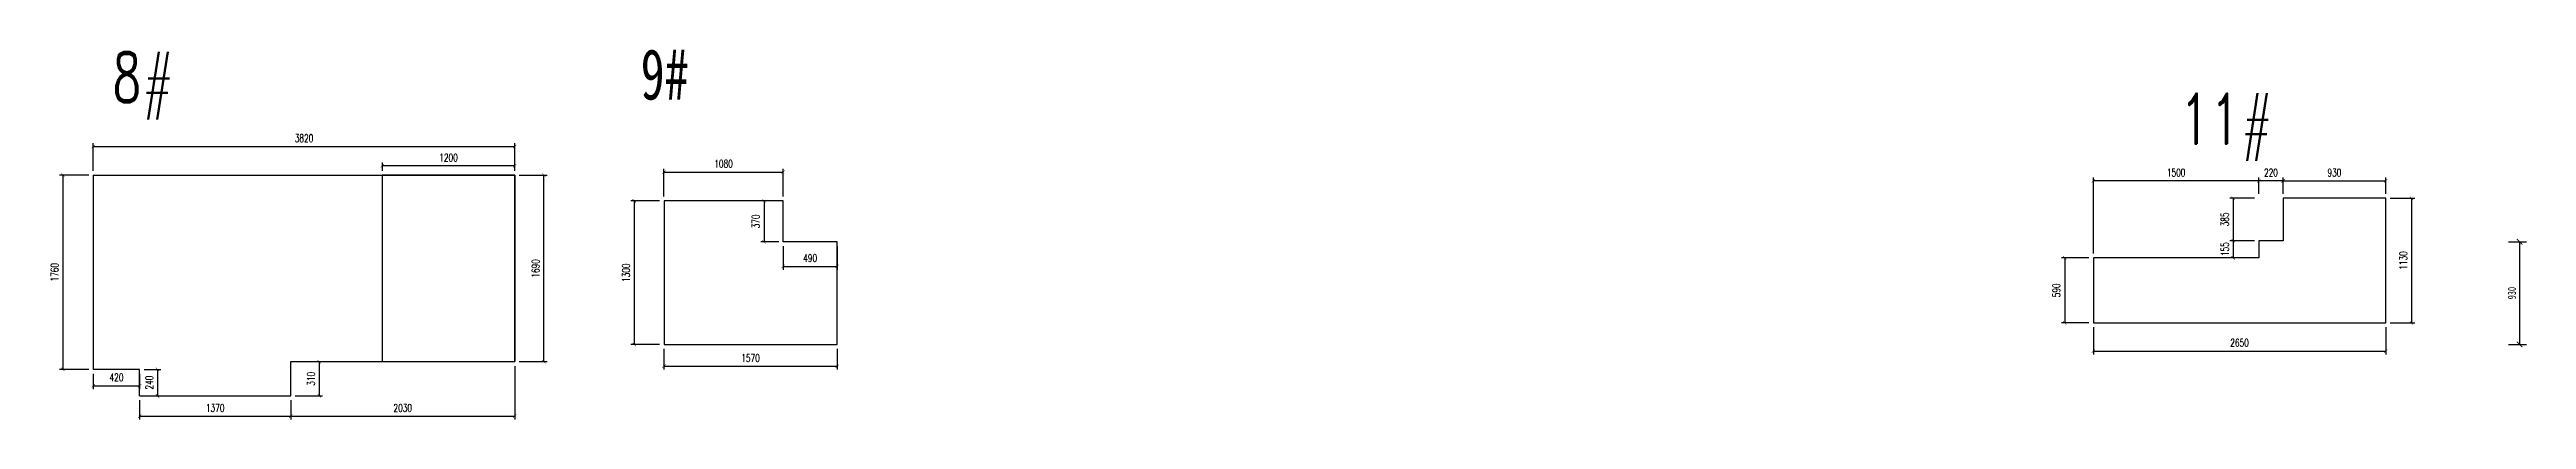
# Model space of a CAD drawing. Header units: millimetres. Extents: x -27247 to 18111, y -13459 to 7493.
# Drawn here: x -22107 to 346, y -8699 to -5347 of the extents above; entities that cross this region are included whole.
import ezdxf

# ---------------------------------------------------------------- set-up
doc = ezdxf.new("R2010")
doc.units = ezdxf.units.MM
doc.layers.add('外轮廓', color=1, linetype='Continuous')
doc.layers.add('标注', color=4, linetype='Continuous')
doc.styles.add('明明', font='simfang.ttf', dxfattribs={"width": 0.7})
doc.styles.add('样式 1', font='romand1.shx', dxfattribs={"width": 0.7, "bigfont": 'hztxt.shx'})
doc.dimstyles.new('1 20', dxfattribs={"dimscale": 20, "dimtxt": 3.5, "dimasz": 1.5, "dimexe": 1.5, "dimexo": 2, "dimgap": 2, "dimtad": 1, "dimdec": 0, "dimdsep": 46, "dimtxsty": '样式 1', "dimblk": 'ARCHTICK', "dimcen": 2, "dimadec": 0, "dimazin": 0, "dimtfac": 1, "dimtdec": 0, "dimtmove": 0, "dimatfit": 3, "dimfxl": 0, "dimarcsym": 0})
doc.dimstyles.new('焊缝-50倍', dxfattribs={"dimscale": 50, "dimtxt": 1.5, "dimasz": 1, "dimexe": 1.25, "dimexo": 0.625, "dimtad": 1, "dimdec": 1, "dimdsep": 46, "dimtxsty": '明明', "dimblk": 'ARCHTICK', "dimcen": 2.5, "dimadec": 0, "dimazin": 0, "dimtfac": 1, "dimtdec": 1, "dimtmove": 0, "dimatfit": 3, "dimfxl": 0, "dimarcsym": 0})

msp = doc.modelspace()

# ---------------------------------------------------------------- texts
at = {"layer": '标注', "style": '样式 1', "width": 0.7}
for s, p in [('8#', (-21543.8, -5827.25)), ('11#', (-2793.06, -6202.53))]:
    msp.add_text(s, height=459.018, dxfattribs=at).set_placement(p)
at = {"layer": '标注', "insert": (-16749.03, -5341.39), "char_height": 459.0177, "attachment_point": 1, "style": '样式 1'}
msp.add_mtext_dynamic_manual_height_columns('{\\fSimSun|b0|i0|c134|p2;9# }', width=2287.4649, gutter_width=12.5, heights=[0], dxfattribs=at)

# ---------------------------------------------------------------- blocks, each defined once
blk = doc.blocks.new('_ArchTick')
at = {"color": 0, "linetype": 'ByBlock', "const_width": 0.15}
blk.add_lwpolyline([(-0.5, -0.5), (0.5, 0.5)], dxfattribs=at)
blk = doc.blocks.new('*D38')
at = {"layer": 'Defpoints', "color": 0, "transparency": 16777216}
for p in [(-21710, -6485), (-21986, -8245), (-21710, -8245)]:
    blk.add_point(p, dxfattribs=at)
at = {"layer": '标注', "color": 0, "lineweight": -2, "transparency": 16777216}
for p, q in [((-21750, -6485), (-22016, -6485)), ((-21986, -6485), (-21986, -8245)), ((-21750, -8245), (-22016, -8245))]:
    blk.add_line(p, q, dxfattribs=at)
at = {"layer": '标注', "color": 0, "lineweight": -2, "transparency": 16777216, "xscale": 30, "yscale": 30, "zscale": 30}
for p, rotation in [((-21986, -6485), 90), ((-21986, -8245), 270)]:
    blk.add_blockref('_ArchTick', p, dxfattribs=dict(at, rotation=rotation))
at = {"layer": '标注', "color": 0, "transparency": 16777216, "insert": (-22061, -7365), "char_height": 70, "attachment_point": 5, "rotation": 90, "style": '样式 1'}
blk.add_mtext('1760', dxfattribs=at)
blk = doc.blocks.new('*D39')
at = {"layer": 'Defpoints', "color": 0, "transparency": 16777216}
for p in [(-21710, -8245), (-21290, -8245), (-21290, -8393)]:
    blk.add_point(p, dxfattribs=at)
at = {"layer": '标注', "color": 0, "lineweight": -2, "transparency": 16777216}
for p, q in [((-21710, -8285), (-21710, -8423)), ((-21290, -8285), (-21290, -8423)), ((-21710, -8393), (-21290, -8393))]:
    blk.add_line(p, q, dxfattribs=at)
at = {"layer": '标注', "color": 0, "lineweight": -2, "transparency": 16777216, "xscale": 30, "yscale": 30, "zscale": 30, "rotation": 180}
blk.add_blockref('_ArchTick', (-21710, -8393), dxfattribs=at)
at = {"layer": '标注', "color": 0, "lineweight": -2, "transparency": 16777216, "xscale": 30, "yscale": 30, "zscale": 30}
blk.add_blockref('_ArchTick', (-21290, -8393), dxfattribs=at)
at = {"layer": '标注', "color": 0, "transparency": 16777216, "insert": (-21500, -8318), "char_height": 70, "attachment_point": 5, "style": '样式 1'}
blk.add_mtext('420', dxfattribs=at)
blk = doc.blocks.new('*D40')
at = {"layer": 'Defpoints', "color": 0, "transparency": 16777216}
for p in [(-21290, -8245), (-21290, -8485), (-21128, -8485)]:
    blk.add_point(p, dxfattribs=at)
at = {"layer": '标注', "color": 0, "lineweight": -2, "transparency": 16777216}
for p, q in [((-21250, -8245), (-21098, -8245)), ((-21128, -8245), (-21128, -8485)), ((-21250, -8485), (-21098, -8485))]:
    blk.add_line(p, q, dxfattribs=at)
at = {"layer": '标注', "color": 0, "lineweight": -2, "transparency": 16777216, "xscale": 30, "yscale": 30, "zscale": 30}
for p, rotation in [((-21128, -8245), 90), ((-21128, -8485), 270)]:
    blk.add_blockref('_ArchTick', p, dxfattribs=dict(at, rotation=rotation))
at = {"layer": '标注', "color": 0, "transparency": 16777216, "insert": (-21203, -8365), "char_height": 70, "attachment_point": 5, "rotation": 90, "style": '样式 1'}
blk.add_mtext('240', dxfattribs=at)
blk = doc.blocks.new('*D41')
at = {"layer": 'Defpoints', "color": 0, "transparency": 16777216}
for p in [(-21290, -8485), (-19920, -8485), (-19920, -8669)]:
    blk.add_point(p, dxfattribs=at)
at = {"layer": '标注', "color": 0, "lineweight": -2, "transparency": 16777216}
for p, q in [((-21290, -8525), (-21290, -8699)), ((-19920, -8525), (-19920, -8699)), ((-21290, -8669), (-19920, -8669))]:
    blk.add_line(p, q, dxfattribs=at)
at = {"layer": '标注', "color": 0, "lineweight": -2, "transparency": 16777216, "xscale": 30, "yscale": 30, "zscale": 30, "rotation": 180}
blk.add_blockref('_ArchTick', (-21290, -8669), dxfattribs=at)
at = {"layer": '标注', "color": 0, "lineweight": -2, "transparency": 16777216, "xscale": 30, "yscale": 30, "zscale": 30}
blk.add_blockref('_ArchTick', (-19920, -8669), dxfattribs=at)
at = {"layer": '标注', "color": 0, "transparency": 16777216, "insert": (-20605, -8594), "char_height": 70, "attachment_point": 5, "style": '样式 1'}
blk.add_mtext('1370', dxfattribs=at)
blk = doc.blocks.new('*D42')
at = {"layer": 'Defpoints', "color": 0, "transparency": 16777216}
for p in [(-19920, -8175), (-19920, -8485), (-19662, -8485)]:
    blk.add_point(p, dxfattribs=at)
at = {"layer": '标注', "color": 0, "lineweight": -2, "transparency": 16777216}
for p, q in [((-19880, -8175), (-19632, -8175)), ((-19662, -8175), (-19662, -8485)), ((-19880, -8485), (-19632, -8485))]:
    blk.add_line(p, q, dxfattribs=at)
at = {"layer": '标注', "color": 0, "lineweight": -2, "transparency": 16777216, "xscale": 30, "yscale": 30, "zscale": 30}
for p, rotation in [((-19662, -8175), 90), ((-19662, -8485), 270)]:
    blk.add_blockref('_ArchTick', p, dxfattribs=dict(at, rotation=rotation))
at = {"layer": '标注', "color": 0, "transparency": 16777216, "insert": (-19737, -8330), "char_height": 70, "attachment_point": 5, "rotation": 90, "style": '样式 1'}
blk.add_mtext('310', dxfattribs=at)
blk = doc.blocks.new('*D43')
at = {"layer": 'Defpoints', "color": 0, "transparency": 16777216}
for p in [(-17890, -8175), (-19920, -8485), (-17890, -8669)]:
    blk.add_point(p, dxfattribs=at)
at = {"layer": '标注', "color": 0, "lineweight": -2, "transparency": 16777216}
for p, q in [((-17890, -8215), (-17890, -8699)), ((-19920, -8525), (-19920, -8699)), ((-19920, -8669), (-17890, -8669))]:
    blk.add_line(p, q, dxfattribs=at)
at = {"layer": '标注', "color": 0, "lineweight": -2, "transparency": 16777216, "xscale": 30, "yscale": 30, "zscale": 30, "rotation": 180}
blk.add_blockref('_ArchTick', (-19920, -8669), dxfattribs=at)
at = {"layer": '标注', "color": 0, "lineweight": -2, "transparency": 16777216, "xscale": 30, "yscale": 30, "zscale": 30}
blk.add_blockref('_ArchTick', (-17890, -8669), dxfattribs=at)
at = {"layer": '标注', "color": 0, "transparency": 16777216, "insert": (-18905, -8594), "char_height": 70, "attachment_point": 5, "style": '样式 1'}
blk.add_mtext('2030', dxfattribs=at)
blk = doc.blocks.new('*D44')
at = {"layer": 'Defpoints', "color": 0, "transparency": 16777216}
for p in [(-17890, -6485), (-17626, -6485), (-17890, -8175)]:
    blk.add_point(p, dxfattribs=at)
at = {"layer": '标注', "color": 0, "lineweight": -2, "transparency": 16777216}
for p, q in [((-17850, -6485), (-17596, -6485)), ((-17626, -8175), (-17626, -6485)), ((-17850, -8175), (-17596, -8175))]:
    blk.add_line(p, q, dxfattribs=at)
at = {"layer": '标注', "color": 0, "lineweight": -2, "transparency": 16777216, "xscale": 30, "yscale": 30, "zscale": 30}
for p, rotation in [((-17626, -6485), 90), ((-17626, -8175), 270)]:
    blk.add_blockref('_ArchTick', p, dxfattribs=dict(at, rotation=rotation))
at = {"layer": '标注', "color": 0, "transparency": 16777216, "insert": (-17701, -7330), "char_height": 70, "attachment_point": 5, "rotation": 90, "style": '样式 1'}
blk.add_mtext('1690', dxfattribs=at)
blk = doc.blocks.new('*D45')
at = {"layer": 'Defpoints', "color": 0, "transparency": 16777216}
for p in [(-17890, -6225), (-21710, -6485), (-17890, -6485)]:
    blk.add_point(p, dxfattribs=at)
at = {"layer": '标注', "color": 0, "lineweight": -2, "transparency": 16777216}
for p, q in [((-21710, -6445), (-21710, -6195)), ((-21710, -6225), (-17890, -6225)), ((-17890, -6445), (-17890, -6195))]:
    blk.add_line(p, q, dxfattribs=at)
at = {"layer": '标注', "color": 0, "lineweight": -2, "transparency": 16777216, "xscale": 30, "yscale": 30, "zscale": 30, "rotation": 180}
blk.add_blockref('_ArchTick', (-21710, -6225), dxfattribs=at)
at = {"layer": '标注', "color": 0, "lineweight": -2, "transparency": 16777216, "xscale": 30, "yscale": 30, "zscale": 30}
blk.add_blockref('_ArchTick', (-17890, -6225), dxfattribs=at)
at = {"layer": '标注', "color": 0, "transparency": 16777216, "insert": (-19800, -6150), "char_height": 70, "attachment_point": 5, "style": '样式 1'}
blk.add_mtext('3820', dxfattribs=at)
blk = doc.blocks.new('*D96')
at = {"layer": 'Defpoints', "color": 0, "transparency": 16777216}
for p in [(-19090, -6401), (-19090, -6485), (-17890, -6485)]:
    blk.add_point(p, dxfattribs=at)
at = {"layer": '标注', "color": 0, "lineweight": -2, "transparency": 16777216}
for p, q in [((-19090, -6445), (-19090, -6371)), ((-17890, -6401), (-19090, -6401)), ((-17890, -6445), (-17890, -6371))]:
    blk.add_line(p, q, dxfattribs=at)
at = {"layer": '标注', "color": 0, "lineweight": -2, "transparency": 16777216, "xscale": 30, "yscale": 30, "zscale": 30, "rotation": 180}
blk.add_blockref('_ArchTick', (-19090, -6401), dxfattribs=at)
at = {"layer": '标注', "color": 0, "lineweight": -2, "transparency": 16777216, "xscale": 30, "yscale": 30, "zscale": 30}
blk.add_blockref('_ArchTick', (-17890, -6401), dxfattribs=at)
at = {"layer": '标注', "color": 0, "transparency": 16777216, "insert": (-18490, -6326), "char_height": 70, "attachment_point": 5, "style": '样式 1'}
blk.add_mtext('1200', dxfattribs=at)
blk = doc.blocks.new('*D46')
at = {"layer": 'Defpoints', "color": 0, "transparency": 16777216}
for p in [(-1860, -6694), (-930, -6537), (-930, -6694)]:
    blk.add_point(p, dxfattribs=at)
at = {"layer": '标注', "color": 0, "lineweight": -2, "transparency": 16777216}
for p, q in [((-1860, -6654), (-1860, -6507)), ((-930, -6654), (-930, -6507)), ((-1860, -6537), (-930, -6537))]:
    blk.add_line(p, q, dxfattribs=at)
at = {"layer": '标注', "color": 0, "lineweight": -2, "transparency": 16777216, "xscale": 30, "yscale": 30, "zscale": 30, "rotation": 180}
blk.add_blockref('_ArchTick', (-1860, -6537), dxfattribs=at)
at = {"layer": '标注', "color": 0, "lineweight": -2, "transparency": 16777216, "xscale": 30, "yscale": 30, "zscale": 30}
blk.add_blockref('_ArchTick', (-930, -6537), dxfattribs=at)
at = {"layer": '标注', "color": 0, "transparency": 16777216, "insert": (-1395, -6462), "char_height": 70, "attachment_point": 5, "style": '样式 1'}
blk.add_mtext('930', dxfattribs=at)
blk = doc.blocks.new('*D47')
at = {"layer": 'Defpoints', "color": 0, "transparency": 16777216}
for p in [(-2080, -6537), (-2080, -6694), (-1860, -6694)]:
    blk.add_point(p, dxfattribs=at)
at = {"layer": '标注', "color": 0, "lineweight": -2, "transparency": 16777216}
for p, q in [((-2080, -6654), (-2080, -6507)), ((-1860, -6654), (-1860, -6507)), ((-1860, -6537), (-2080, -6537))]:
    blk.add_line(p, q, dxfattribs=at)
at = {"layer": '标注', "color": 0, "lineweight": -2, "transparency": 16777216, "xscale": 30, "yscale": 30, "zscale": 30, "rotation": 180}
blk.add_blockref('_ArchTick', (-2080, -6537), dxfattribs=at)
at = {"layer": '标注', "color": 0, "lineweight": -2, "transparency": 16777216, "xscale": 30, "yscale": 30, "zscale": 30}
blk.add_blockref('_ArchTick', (-1860, -6537), dxfattribs=at)
at = {"layer": '标注', "color": 0, "transparency": 16777216, "insert": (-1970, -6462), "char_height": 70, "attachment_point": 5, "style": '样式 1'}
blk.add_mtext('220', dxfattribs=at)
blk = doc.blocks.new('*D48')
at = {"layer": 'Defpoints', "color": 0, "transparency": 16777216}
for p in [(-3580, -6537), (-2080, -6694), (-3580, -7234)]:
    blk.add_point(p, dxfattribs=at)
at = {"layer": '标注', "color": 0, "lineweight": -2, "transparency": 16777216}
for p, q in [((-3580, -7194), (-3580, -6507)), ((-2080, -6654), (-2080, -6507)), ((-2080, -6537), (-3580, -6537))]:
    blk.add_line(p, q, dxfattribs=at)
at = {"layer": '标注', "color": 0, "lineweight": -2, "transparency": 16777216, "xscale": 30, "yscale": 30, "zscale": 30, "rotation": 180}
blk.add_blockref('_ArchTick', (-3580, -6537), dxfattribs=at)
at = {"layer": '标注', "color": 0, "lineweight": -2, "transparency": 16777216, "xscale": 30, "yscale": 30, "zscale": 30}
blk.add_blockref('_ArchTick', (-2080, -6537), dxfattribs=at)
at = {"layer": '标注', "color": 0, "transparency": 16777216, "insert": (-2830, -6462), "char_height": 70, "attachment_point": 5, "style": '样式 1'}
blk.add_mtext('1500', dxfattribs=at)
blk = doc.blocks.new('*D49')
at = {"layer": 'Defpoints', "color": 0, "transparency": 16777216}
for p in [(-930, -6694), (-930, -7824), (-696, -7824)]:
    blk.add_point(p, dxfattribs=at)
at = {"layer": '标注', "color": 0, "lineweight": -2, "transparency": 16777216}
for p, q in [((-890, -6694), (-666, -6694)), ((-696, -6694), (-696, -7824)), ((-890, -7824), (-666, -7824))]:
    blk.add_line(p, q, dxfattribs=at)
at = {"layer": '标注', "color": 0, "lineweight": -2, "transparency": 16777216, "xscale": 30, "yscale": 30, "zscale": 30}
for p, rotation in [((-696, -6694), 90), ((-696, -7824), 270)]:
    blk.add_blockref('_ArchTick', p, dxfattribs=dict(at, rotation=rotation))
at = {"layer": '标注', "color": 0, "transparency": 16777216, "insert": (-771, -7259), "char_height": 70, "attachment_point": 5, "rotation": 90, "style": '样式 1'}
blk.add_mtext('1130', dxfattribs=at)
blk = doc.blocks.new('*D50')
at = {"layer": 'Defpoints', "color": 0, "transparency": 16777216}
for p in [(-3580, -7824), (-930, -7824), (-930, -8079)]:
    blk.add_point(p, dxfattribs=at)
at = {"layer": '标注', "color": 0, "lineweight": -2, "transparency": 16777216}
for p, q in [((-3580, -7864), (-3580, -8109)), ((-3580, -8079), (-930, -8079)), ((-930, -7864), (-930, -8109))]:
    blk.add_line(p, q, dxfattribs=at)
at = {"layer": '标注', "color": 0, "lineweight": -2, "transparency": 16777216, "xscale": 30, "yscale": 30, "zscale": 30, "rotation": 180}
blk.add_blockref('_ArchTick', (-3580, -8079), dxfattribs=at)
at = {"layer": '标注', "color": 0, "lineweight": -2, "transparency": 16777216, "xscale": 30, "yscale": 30, "zscale": 30}
blk.add_blockref('_ArchTick', (-930, -8079), dxfattribs=at)
at = {"layer": '标注', "color": 0, "transparency": 16777216, "insert": (-2255, -8004), "char_height": 70, "attachment_point": 5, "style": '样式 1'}
blk.add_mtext('2650', dxfattribs=at)
blk = doc.blocks.new('*D51')
at = {"layer": 'Defpoints', "color": 0, "transparency": 16777216}
for p in [(-3580, -7234), (-3840, -7824), (-3580, -7824)]:
    blk.add_point(p, dxfattribs=at)
at = {"layer": '标注', "color": 0, "lineweight": -2, "transparency": 16777216}
for p, q in [((-3620, -7234), (-3870, -7234)), ((-3840, -7234), (-3840, -7824)), ((-3620, -7824), (-3870, -7824))]:
    blk.add_line(p, q, dxfattribs=at)
at = {"layer": '标注', "color": 0, "lineweight": -2, "transparency": 16777216, "xscale": 30, "yscale": 30, "zscale": 30}
for p, rotation in [((-3840, -7234), 90), ((-3840, -7824), 270)]:
    blk.add_blockref('_ArchTick', p, dxfattribs=dict(at, rotation=rotation))
at = {"layer": '标注', "color": 0, "transparency": 16777216, "insert": (-3915, -7529), "char_height": 70, "attachment_point": 5, "rotation": 90, "style": '样式 1'}
blk.add_mtext('590', dxfattribs=at)
blk = doc.blocks.new('*D52')
at = {"layer": 'Defpoints', "color": 0, "transparency": 16777216}
for p in [(-2080, -7079), (-2313, -7234), (-2080, -7234)]:
    blk.add_point(p, dxfattribs=at)
at = {"layer": '标注', "color": 0, "lineweight": -2, "transparency": 16777216}
for p, q in [((-2120, -7079), (-2343, -7079)), ((-2313, -7079), (-2313, -7234)), ((-2120, -7234), (-2343, -7234))]:
    blk.add_line(p, q, dxfattribs=at)
at = {"layer": '标注', "color": 0, "lineweight": -2, "transparency": 16777216, "xscale": 30, "yscale": 30, "zscale": 30}
for p, rotation in [((-2313, -7079), 90), ((-2313, -7234), 270)]:
    blk.add_blockref('_ArchTick', p, dxfattribs=dict(at, rotation=rotation))
at = {"layer": '标注', "color": 0, "transparency": 16777216, "insert": (-2388, -7156), "char_height": 70, "attachment_point": 5, "rotation": 90, "style": '样式 1'}
blk.add_mtext('155', dxfattribs=at)
blk = doc.blocks.new('*D53')
at = {"layer": 'Defpoints', "color": 0, "transparency": 16777216}
for p in [(-2080, -6694), (-2313, -7079), (-2080, -7079)]:
    blk.add_point(p, dxfattribs=at)
at = {"layer": '标注', "color": 0, "lineweight": -2, "transparency": 16777216}
for p, q in [((-2120, -6694), (-2343, -6694)), ((-2313, -6694), (-2313, -7079)), ((-2120, -7079), (-2343, -7079))]:
    blk.add_line(p, q, dxfattribs=at)
at = {"layer": '标注', "color": 0, "lineweight": -2, "transparency": 16777216, "xscale": 30, "yscale": 30, "zscale": 30}
for p, rotation in [((-2313, -6694), 90), ((-2313, -7079), 270)]:
    blk.add_blockref('_ArchTick', p, dxfattribs=dict(at, rotation=rotation))
at = {"layer": '标注', "color": 0, "transparency": 16777216, "insert": (-2388, -6886), "char_height": 70, "attachment_point": 5, "rotation": 90, "style": '样式 1'}
blk.add_mtext('385', dxfattribs=at)
blk = doc.blocks.new('*D85')
at = {"layer": 'Defpoints', "color": 0, "transparency": 16777216}
for p in [(-15457, -6457), (-16537, -6719), (-15457, -6719)]:
    blk.add_point(p, dxfattribs=at)
at = {"layer": '标注', "color": 0, "lineweight": -2, "transparency": 16777216}
for p, q in [((-16537, -6679), (-16537, -6427)), ((-16537, -6457), (-15457, -6457)), ((-15457, -6679), (-15457, -6427))]:
    blk.add_line(p, q, dxfattribs=at)
at = {"layer": '标注', "color": 0, "lineweight": -2, "transparency": 16777216, "xscale": 30, "yscale": 30, "zscale": 30, "rotation": 180}
blk.add_blockref('_ArchTick', (-16537, -6457), dxfattribs=at)
at = {"layer": '标注', "color": 0, "lineweight": -2, "transparency": 16777216, "xscale": 30, "yscale": 30, "zscale": 30}
blk.add_blockref('_ArchTick', (-15457, -6457), dxfattribs=at)
at = {"layer": '标注', "color": 0, "transparency": 16777216, "insert": (-15997, -6382), "char_height": 70, "attachment_point": 5, "style": '样式 1'}
blk.add_mtext('1080', dxfattribs=at)
blk = doc.blocks.new('*D86')
at = {"layer": 'Defpoints', "color": 0, "transparency": 16777216}
for p in [(-16537, -6719), (-16806, -8019), (-16537, -8019)]:
    blk.add_point(p, dxfattribs=at)
at = {"layer": '标注', "color": 0, "lineweight": -2, "transparency": 16777216}
for p, q in [((-16577, -6719), (-16836, -6719)), ((-16806, -6719), (-16806, -8019)), ((-16577, -8019), (-16836, -8019))]:
    blk.add_line(p, q, dxfattribs=at)
at = {"layer": '标注', "color": 0, "lineweight": -2, "transparency": 16777216, "xscale": 30, "yscale": 30, "zscale": 30}
for p, rotation in [((-16806, -6719), 90), ((-16806, -8019), 270)]:
    blk.add_blockref('_ArchTick', p, dxfattribs=dict(at, rotation=rotation))
at = {"layer": '标注', "color": 0, "transparency": 16777216, "insert": (-16881, -7369), "char_height": 70, "attachment_point": 5, "rotation": 90, "style": '样式 1'}
blk.add_mtext('1300', dxfattribs=at)
blk = doc.blocks.new('*D87')
at = {"layer": 'Defpoints', "color": 0, "transparency": 16777216}
for p in [(-16537, -8019), (-14967, -8019), (-14967, -8217)]:
    blk.add_point(p, dxfattribs=at)
at = {"layer": '标注', "color": 0, "lineweight": -2, "transparency": 16777216}
for p, q in [((-16537, -8059), (-16537, -8247)), ((-14967, -8059), (-14967, -8247)), ((-16537, -8217), (-14967, -8217))]:
    blk.add_line(p, q, dxfattribs=at)
at = {"layer": '标注', "color": 0, "lineweight": -2, "transparency": 16777216, "xscale": 30, "yscale": 30, "zscale": 30, "rotation": 180}
blk.add_blockref('_ArchTick', (-16537, -8217), dxfattribs=at)
at = {"layer": '标注', "color": 0, "lineweight": -2, "transparency": 16777216, "xscale": 30, "yscale": 30, "zscale": 30}
blk.add_blockref('_ArchTick', (-14967, -8217), dxfattribs=at)
at = {"layer": '标注', "color": 0, "transparency": 16777216, "insert": (-15752, -8142), "char_height": 70, "attachment_point": 5, "style": '样式 1'}
blk.add_mtext('1570', dxfattribs=at)
blk = doc.blocks.new('*D88')
at = {"layer": 'Defpoints', "color": 0, "transparency": 16777216}
for p in [(0, -7089), (-14967, -8019), (284, -8019)]:
    blk.add_point(p, dxfattribs=at)
at = {"layer": '标注', "color": 0, "lineweight": -2, "transparency": 16777216}
for p, q in [((184, -7089), (346, -7089)), ((284, -7089), (284, -8019)), ((184, -8019), (346, -8019))]:
    blk.add_line(p, q, dxfattribs=at)
at = {"layer": '标注', "color": 0, "lineweight": -2, "transparency": 16777216, "xscale": 50, "yscale": 50, "zscale": 50}
for p, rotation in [((284, -7089), 90), ((284, -8019), 270)]:
    blk.add_blockref('_ArchTick', p, dxfattribs=dict(at, rotation=rotation))
at = {"layer": '标注', "color": 0, "transparency": 16777216, "insert": (214, -7554), "char_height": 75, "attachment_point": 5, "rotation": 90, "style": '明明'}
blk.add_mtext('930', dxfattribs=at)
blk = doc.blocks.new('*D89')
at = {"layer": 'Defpoints', "color": 0, "transparency": 16777216}
for p in [(-15457, -7089), (-14967, -7089), (-14967, -7312)]:
    blk.add_point(p, dxfattribs=at)
at = {"layer": '标注', "color": 0, "lineweight": -2, "transparency": 16777216}
for p, q in [((-15457, -7129), (-15457, -7342)), ((-14967, -7129), (-14967, -7342)), ((-15457, -7312), (-14967, -7312))]:
    blk.add_line(p, q, dxfattribs=at)
at = {"layer": '标注', "color": 0, "lineweight": -2, "transparency": 16777216, "xscale": 30, "yscale": 30, "zscale": 30, "rotation": 180}
blk.add_blockref('_ArchTick', (-15457, -7312), dxfattribs=at)
at = {"layer": '标注', "color": 0, "lineweight": -2, "transparency": 16777216, "xscale": 30, "yscale": 30, "zscale": 30}
blk.add_blockref('_ArchTick', (-14967, -7312), dxfattribs=at)
at = {"layer": '标注', "color": 0, "transparency": 16777216, "insert": (-15212, -7237), "char_height": 70, "attachment_point": 5, "style": '样式 1'}
blk.add_mtext('490', dxfattribs=at)
blk = doc.blocks.new('*D90')
at = {"layer": 'Defpoints', "color": 0, "transparency": 16777216}
for p in [(-15457, -6719), (-15630, -7089), (-15457, -7089)]:
    blk.add_point(p, dxfattribs=at)
at = {"layer": '标注', "color": 0, "lineweight": -2, "transparency": 16777216}
for p, q in [((-15497, -6719), (-15660, -6719)), ((-15630, -6719), (-15630, -7089)), ((-15497, -7089), (-15660, -7089))]:
    blk.add_line(p, q, dxfattribs=at)
at = {"layer": '标注', "color": 0, "lineweight": -2, "transparency": 16777216, "xscale": 30, "yscale": 30, "zscale": 30}
for p, rotation in [((-15630, -6719), 90), ((-15630, -7089), 270)]:
    blk.add_blockref('_ArchTick', p, dxfattribs=dict(at, rotation=rotation))
at = {"layer": '标注', "color": 0, "transparency": 16777216, "insert": (-15705, -6904), "char_height": 70, "attachment_point": 5, "rotation": 90, "style": '样式 1'}
blk.add_mtext('370', dxfattribs=at)

# ---------------------------------------------------------------- dimensions: what is measured, and where the dimension line sits
at = {"layer": '标注'}
for base, p1, p2, picture, middle in [((-17890.16, -6225.09), (-21710.16, -6484.65), (-17890.16, -6484.65), '*D45', (-19800.16, -6150.09)), ((-19090.16, -6401.09), (-17890.16, -6484.65), (-19090.16, -6484.65), '*D96', (-18490.16, -6326.09)), ((-15456.59, -6457.1), (-16536.59, -6718.71), (-15456.59, -6718.71), '*D85', (-15996.59, -6382.1)), ((-3580.11, -6537.24), (-2080.11, -6693.71), (-3580.11, -7233.71), '*D48', (-2830.11, -6462.24)), ((-2080.11, -6537.24), (-1860.11, -6693.71), (-2080.11, -6693.71), '*D47', (-1970.11, -6462.24)), ((-930.11, -6537.24), (-1860.11, -6693.71), (-930.11, -6693.71), '*D46', (-1395.11, -6462.24)), ((-14966.59, -7311.53), (-15456.59, -7088.71), (-14966.59, -7088.71), '*D89', (-15211.59, -7236.53)), ((-930.11, -8078.76), (-3580.11, -7823.71), (-930.11, -7823.71), '*D50', (-2255.11, -8003.76)), ((-14966.59, -8217.04), (-16536.59, -8018.71), (-14966.59, -8018.71), '*D87', (-15751.59, -8142.04)), ((-21290.16, -8392.55), (-21710.16, -8244.65), (-21290.16, -8244.65), '*D39', (-21500.16, -8317.55)), ((-17890.16, -8668.65), (-19920.16, -8484.65), (-17890.16, -8174.65), '*D43', (-18905.16, -8593.65)), ((-19920.16, -8668.65), (-21290.16, -8484.65), (-19920.16, -8484.65), '*D41', (-20605.16, -8593.65))]:
    dim = msp.add_linear_dim(base=base, p1=p1, p2=p2, dimstyle='1 20', dxfattribs=at)
    dim.commit()
    dim.dimension.update_dxf_attribs({"geometry": picture, "text_midpoint": middle})
for base, p1, p2, dimstyle, picture, middle in [((-21985.9, -8244.65), (-21710.16, -6484.65), (-21710.16, -8244.65), '1 20', '*D38', (-22060.9, -7364.65)), ((-17625.5, -6484.65), (-17890.16, -8174.65), (-17890.16, -6484.65), '1 20', '*D44', (-17700.5, -7329.65)), ((-16806.36, -8018.71), (-16536.59, -6718.71), (-16536.59, -8018.71), '1 20', '*D86', (-16881.36, -7368.71)), ((-15630.38, -7088.71), (-15456.59, -6718.71), (-15456.59, -7088.71), '1 20', '*D90', (-15705.38, -6903.71)), ((-2313.35, -7078.71), (-2080.11, -6693.71), (-2080.11, -7078.71), '1 20', '*D53', (-2388.35, -6886.21)), ((-695.81, -7823.71), (-930.11, -6693.71), (-930.11, -7823.71), '1 20', '*D49', (-770.81, -7258.71)), ((283.54, -8018.71), (0, -7088.71), (-14966.59, -8018.71), '焊缝-50倍', '*D88', (214.36, -7553.71)), ((-3839.62, -7823.71), (-3580.11, -7233.71), (-3580.11, -7823.71), '1 20', '*D51', (-3914.62, -7528.71)), ((-21127.78, -8484.65), (-21290.16, -8244.65), (-21290.16, -8484.65), '1 20', '*D40', (-21202.78, -8364.65)), ((-19662.01, -8484.65), (-19920.16, -8174.65), (-19920.16, -8484.65), '1 20', '*D42', (-19737.01, -8329.65))]:
    dim = msp.add_linear_dim(base=base, p1=p1, p2=p2, angle=90, dimstyle=dimstyle, dxfattribs=at)
    dim.commit()
    dim.dimension.update_dxf_attribs({"geometry": picture, "text_midpoint": middle})
dim = msp.add_linear_dim(base=(-2313.35, -7233.71), p1=(-2080.11, -7078.71), p2=(-2080.11, -7233.71), angle=90, dimstyle='1 20', dxfattribs=at)
dim.commit()
dim.dimension.update_dxf_attribs({"geometry": '*D52', "text_midpoint": (-2313.35, -7156.21), "dimtype": 160})

# ---------------------------------------------------------------- linework, layer by layer
for p, q in [((-21710.16, -6484.65), (-17890.16, -6484.65)), ((-21710.16, -6484.65), (-21710.16, -8174.65)), ((-15456.59, -6718.71), (-16536.59, -6718.71)), ((-16536.59, -6718.71), (-16536.59, -8018.71)), ((-15456.59, -7088.71), (-15456.59, -6718.71)), ((-1860.11, -6693.71), (-1860.11, -7078.71)), ((-930.11, -6693.71), (-1860.11, -6693.71)), ((-930.11, -7823.71), (-930.11, -6693.71)), ((-14966.59, -7088.71), (-15456.59, -7088.71)), ((-14966.59, -8018.71), (-14966.59, -7088.71)), ((-1860.11, -7078.71), (-2080.11, -7078.71)), ((-2080.11, -7078.71), (-2080.11, -7233.71)), ((-2080.11, -7233.71), (-3580.11, -7233.71)), ((-3580.11, -7233.71), (-3580.11, -7823.71)), ((-3580.11, -7823.71), (-930.11, -7823.71)), ((-16536.59, -8018.71), (-14966.59, -8018.71)), ((-21710.16, -8174.65), (-21710.16, -8244.65)), ((-21290.16, -8244.65), (-21710.16, -8244.65)), ((-21290.16, -8484.65), (-21290.16, -8244.65)), ((-19920.16, -8484.65), (-19920.16, -8174.65)), ((-19920.16, -8174.65), (-17890.16, -8174.65)), ((-21290.16, -8484.65), (-19920.16, -8484.65))]:
    msp.add_line(p, q)
at = {"layer": '外轮廓'}
for p, q in [((-17890.16, -6484.65), (-19090.16, -6484.65)), ((-19090.16, -6484.65), (-19090.16, -8174.65)), ((-17890.16, -6484.65), (-17890.16, -8174.65)), ((-17890.16, -8174.65), (-17890.16, -6484.65)), ((-19090.16, -8174.65), (-17890.16, -8174.65))]:
    msp.add_line(p, q, dxfattribs=at)

msp.set_redraw_order([(e.dxf.handle, doc.entitydb.next_handle()) for e in msp.query("TEXT MTEXT ATTDEF DIMENSION ARC_DIMENSION")])  # texts and dimensions are drawn at this point

doc.saveas('drawing.dxf')
